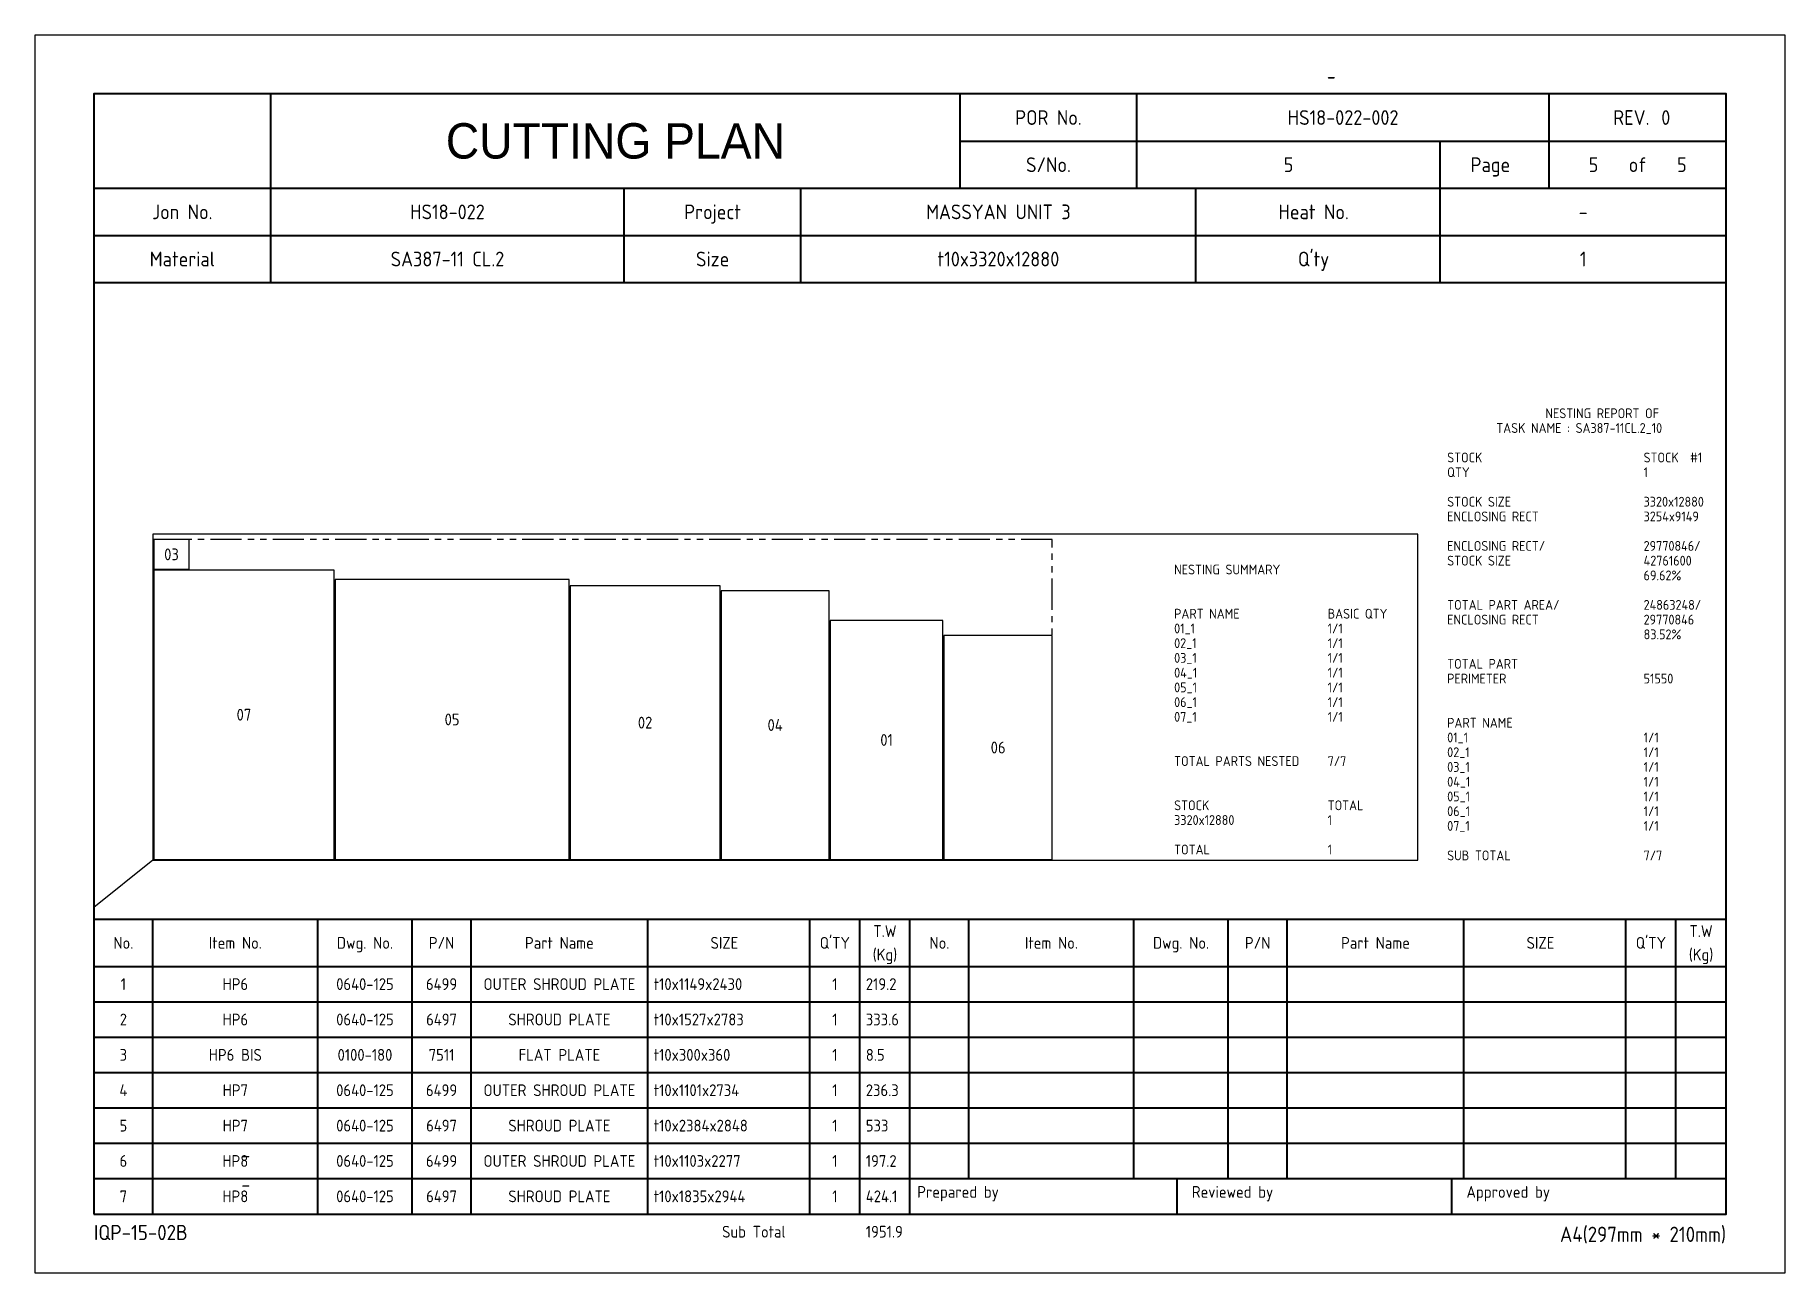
# Model space of a CAD drawing. Header units: millimetres. Extents: x -47360 to 661737, y -45870 to 354580.
# Drawn here: x 150000 to 167820, y 60000 to 72600 of the extents above; entities that cross this region are included whole.
import ezdxf
from ezdxf.enums import TextEntityAlignment as Align

# ---------------------------------------------------------------- set-up
doc = ezdxf.new("R2010")
doc.units = ezdxf.units.MM
doc.header["$LTSCALE"] = 10
doc.linetypes.add('PHANTOM', pattern=[63.5, 31.75, -6.35, 6.35, -6.35, 6.35, -6.35])
for name, color, linetype in [('$ENCL_RECT_RESERVED_LAYER$', 4, 'PHANTOM'), ('01_1  010x2430x1149', 7, 'Continuous'), ('02_1  010x2783x1527', 7, 'Continuous'), ('03_1  010x360x300', 7, 'Continuous'), ('04_1  010x2734x1101', 7, 'Continuous'), ('05_1  010x2848x2384', 7, 'Continuous'), ('06_1  010x2277x1103', 7, 'Continuous'), ('07_1  010x2944x1835', 7, 'Continuous'), ('PART-LABEL', 6, 'Continuous'), ('STOCK', 3, 'Continuous'), ('SUMMARY', 4, 'Continuous'), ('T', 2, 'Continuous')]:
    doc.layers.add(name, color=color, linetype=linetype)
doc.layers.add('PAGE', color=9, linetype='Continuous', plot=False)
doc.layers.add('TITLE', color=15, linetype='Continuous', lineweight=40)
doc.styles.get("Standard").update_dxf_attribs({"font": 'isocp2.shx', "bigfont": 'whgtxt.shx'})

msp = doc.modelspace()

# ---------------------------------------------------------------- texts
at = {"layer": 'PART-LABEL'}
for s, p in [('03', (151390, 67314)), ('07', (152127.5, 65682)), ('05', (154247, 65634)), ('02', (156212.5, 65601.5)), ('04', (157536.5, 65577)), ('01', (158671.5, 65425)), ('06', (159807.5, 65348.5))]:
    msp.add_text(s, height=120, dxfattribs=at).set_placement(p, align=Align.MIDDLE_CENTER)
at = {"layer": 'SUMMARY'}
for s, p in [('NESTING REPORT OF', (165380, 68700)), ('TASK NAME : SA387-11CL.2_10', (164880, 68550)), ('STOCK ', (164380, 68250)), ('STOCK  #1', (166380, 68250)), ('QTY', (164380, 68100)), ('1', (166380, 68100)), ('STOCK SIZE', (164380, 67800)), ('3320x12880', (166380, 67800)), ('ENCLOSING RECT', (164380, 67650)), ('3254x9149', (166380, 67650)), ('ENCLOSING RECT/', (164380, 67350)), ('29770846/', (166380, 67350)), ('NESTING SUMMARY', (161599.61, 67110)), ('STOCK SIZE', (164380, 67200)), ('42761600', (166380, 67200)), ('69.62%', (166380, 67050)), ('TOTAL PART AREA/', (164380, 66750)), ('24863248/', (166380, 66750)), ('PART NAME', (161599.61, 66660)), ('BASIC QTY', (163162.8, 66660)), ('ENCLOSING RECT', (164380, 66600)), ('29770846', (166380, 66600)), ('01_1', (161599.61, 66510)), ('1/1', (163162.8, 66510)), ('83.52%', (166380, 66450)), ('02_1', (161599.61, 66360)), ('03_1', (161599.61, 66210)), ('1/1', (163162.8, 66360)), ('1/1', (163162.8, 66210)), ('04_1', (161599.61, 66060)), ('1/1', (163162.8, 66060)), ('TOTAL PART', (164380, 66150)), ('05_1', (161599.61, 65910)), ('1/1', (163162.8, 65910)), ('PERIMETER', (164380, 66000)), ('51550', (166380, 66000)), ('06_1', (161599.61, 65760)), ('1/1', (163162.8, 65760)), ('07_1', (161599.61, 65610)), ('1/1', (163162.8, 65610)), ('PART NAME', (164380, 65550)), ('01_1', (164380, 65400)), ('1/1', (166380, 65400)), ('TOTAL PARTS NESTED', (161599.61, 65160)), ('7/7', (163162.8, 65160)), ('02_1', (164380, 65250)), ('1/1', (166380, 65250)), ('03_1', (164380, 65100)), ('04_1', (164380, 64950)), ('1/1', (166380, 65100)), ('1/1', (166380, 64950)), ('05_1', (164380, 64800)), ('1/1', (166380, 64800)), ('STOCK', (161599.61, 64710)), ('TOTAL', (163162.8, 64710)), ('06_1', (164380, 64650)), ('1/1', (166380, 64650)), ('3320x12880', (161599.61, 64560)), ('1', (163162.8, 64560)), ('07_1', (164380, 64500)), ('1/1', (166380, 64500)), ('TOTAL', (161599.61, 64260)), ('1', (163162.8, 64260)), ('SUB TOTAL', (164380, 64200)), ('7/7', (166380, 64200))]:
    msp.add_text(s, height=100, dxfattribs=at).set_placement(p)
at = {"layer": 'T'}
for s, p in [('1', (150900, 62880)), ('HP6', (152040, 62880)), ('0640-125', (153360, 62880)), ('6499', (154140, 62880)), ('OUTER SHROUD PLATE', (155340, 62880)), ('1', (158145, 62880)), ('2', (150900, 62520)), ('HP6', (152040, 62520)), ('0640-125', (153360, 62520)), ('6497', (154140, 62520)), ('SHROUD PLATE', (155340, 62520)), ('1', (158145, 62520)), ('3', (150900, 62160)), ('HP6 BIS', (152040, 62160)), ('0100-180', (153360, 62160)), ('7511', (154140, 62160)), ('FLAT PLATE', (155340, 62160)), ('1', (158145, 62160)), ('4', (150900, 61800)), ('HP7', (152040, 61800)), ('0640-125', (153360, 61800)), ('6499', (154140, 61800)), ('OUTER SHROUD PLATE', (155340, 61800)), ('1', (158145, 61800)), ('5', (150900, 61440)), ('HP7', (152040, 61440)), ('0640-125', (153360, 61440)), ('6497', (154140, 61440)), ('SHROUD PLATE', (155340, 61440)), ('1', (158145, 61440)), ('6', (150900, 61080)), ('HP8', (152040, 61080)), ('0640-125', (153360, 61080)), ('6499', (154140, 61080)), ('OUTER SHROUD PLATE', (155340, 61080)), ('1', (158145, 61080)), ('7', (150900, 60720)), ('HP8', (152040, 60720)), ('0640-125', (153360, 60720)), ('6497', (154140, 60720)), ('SHROUD PLATE', (155340, 60720)), ('1', (158145, 60720)), ('Sub Total', (157320, 60360))]:
    msp.add_text(s, height=120, dxfattribs=at).set_placement(p, align=Align.CENTER)
for s, p in [('t10x1149x2430', (156300, 62880)), ('219.2', (158460, 62880)), ('t10x1527x2783', (156300, 62520)), ('333.6', (158460, 62520)), ('t10x300x360', (156300, 62160)), ('8.5', (158460, 62160)), ('t10x1101x2734', (156300, 61800)), ('236.3', (158460, 61800)), ('t10x2384x2848', (156300, 61440)), ('533', (158460, 61440)), ('t10x1103x2277', (156300, 61080)), ('197.2', (158460, 61080)), ('t10x1835x2944', (156300, 60720)), ('424.1', (158460, 60720)), ('1951.9', (158460, 60360))]:
    msp.add_text(s, height=120, dxfattribs=at).set_placement(p)

# ---------------------------------------------------------------- blocks, each defined once
blk = doc.blocks.new('CP00')
at = {"layer": 'PAGE'}
blk.add_line((20, 70), (10, 62), dxfattribs=at)
blk.add_lwpolyline([(0, 0), (297, 0), (297, 210), (0, 210)], close=True, dxfattribs=at)
at = {"layer": 'TITLE'}
for p, q in [((40, 184), (40, 200)), ((157, 184), (157, 200)), ((10, 184), (287, 184)), ((10, 168), (287, 168)), ((10, 60), (287, 60)), ((148.5, 16), (287, 16))]:
    blk.add_line(p, q, dxfattribs=at)
at = {"layer": 'TITLE', "color": 8}
for p, q in [((187, 184), (187, 200)), ((257, 184), (257, 192)), ((40, 168), (40, 184)), ((130, 168), (130, 184)), ((238.5, 168), (238.5, 184)), ((10, 176), (287, 176)), ((20, 10), (20, 60)), ((48, 10), (48, 60)), ((64, 10), (64, 60)), ((74, 10), (74, 60)), ((104, 10), (104, 60)), ((131.5, 10), (131.5, 60)), ((140, 10), (140, 60)), ((158.5, 16), (158.5, 60)), ((186.5, 16), (186.5, 60)), ((202.5, 16), (202.5, 60)), ((212.5, 16), (212.5, 60)), ((242.5, 16), (242.5, 60)), ((270, 16), (270, 60)), ((278.5, 16), (278.5, 60)), ((10, 52), (287, 52)), ((10, 46), (287, 46)), ((10, 40), (287, 40)), ((10, 34), (287, 34)), ((10, 28), (287, 28)), ((10, 22), (287, 22)), ((10, 16), (148.5, 16)), ((193.8, 16), (193.8, 10)), ((240.4, 16), (240.4, 10))]:
    blk.add_line(p, q, dxfattribs=at)
at = {"layer": 'TITLE', "color": 9}
for p, q in [((257, 192), (257, 200)), ((157, 192), (287, 192)), ((238.5, 184), (238.5, 192)), ((100, 168), (100, 184)), ((197, 168), (197, 184)), ((148.5, 10), (148.5, 60))]:
    blk.add_line(p, q, dxfattribs=at)
at = {"layer": 'TITLE', "color": 15}
blk.add_lwpolyline([(10, 10), (287, 10), (287, 200), (10, 200)], close=True, dxfattribs=at)
at = {"layer": 'PAGE', "color": 2}
blk.add_attdef('ATT_NESTINGPLANNO', text='', height=2.5, dxfattribs=at).set_placement((220, 203), align=Align.MIDDLE_CENTER)
for tag, p in [('ATT_OWNERITEMNO', (35, 7.09)), ('ATT_PARTNAME', (35, 2.09))]:
    blk.add_attdef(tag, text='', height=2.5, dxfattribs=at).set_placement(p, align=Align.MIDDLE_LEFT)
at = {"layer": 'TITLE', "color": 2}
for s, height, p in [('POR No.', 2.5, (172, 196)), ('S/No.', 2.5, (172, 188)), ('Page', 2.5, (247, 188)), ('of', 2.5, (272, 188)), ('Jon No.', 2.5, (25, 180)), ('Project', 2.5, (115, 180)), ('Heat No.', 2.5, (217, 180)), ('-', 2.5, (262.75, 180)), ('Material', 2.5, (25, 172)), ('Size', 2.5, (115, 172)), ("Q'ty", 2.5, (217, 172)), ('No.', 2, (15, 56)), ('Item No.', 2, (34, 56)), ('Dwg. No.', 2, (56, 56)), ('P/N', 2, (69, 56)), ('Part Name', 2, (89, 56)), ('SIZE', 2, (117, 56)), ("Q'TY", 2, (135.75, 56)), ('T.W', 2, (144.25, 58)), ('No.', 2, (153.5, 56)), ('Item No.', 2, (172.5, 56)), ('Dwg. No.', 2, (194.5, 56)), ('P/N', 2, (207.5, 56)), ('Part Name', 2, (227.5, 56)), ('SIZE', 2, (255.5, 56)), ("Q'TY", 2, (274.25, 56)), ('T.W', 2, (282.75, 58)), ('(Kg)', 2, (144.25, 54)), ('(Kg)', 2, (282.75, 54))]:
    blk.add_text(s, height=height, dxfattribs=at).set_placement(p, align=Align.MIDDLE_CENTER)
blk.add_text('REV.', height=2.5, dxfattribs=at).set_placement((274, 196), align=Align.MIDDLE_RIGHT)
blk.add_text('0', height=2.5, dxfattribs=at).set_placement((276, 196), align=Align.MIDDLE_LEFT)
for s, height, p in [('Prepared by', 2, (149.73, 12.75)), ('Reviewed by', 2, (196.33, 12.75)), ('Approved by', 2, (242.93, 12.75)), ('IQP-15-02B', 2.594, (10, 5.57))]:
    blk.add_text(s, height=height, dxfattribs=at).set_placement(p)
blk.add_text('A4(297mm * 210mm)', height=2.5936, dxfattribs=at).set_placement((287, 5.26), align=Align.RIGHT)
at = {"layer": 'TITLE', "color": 3, "insert": (98.5, 192), "char_height": 6, "width": 59.896, "attachment_point": 5}
blk.add_mtext('{\\fHYHeadLine-Medium|b0|i0|c129|p18;CUTTING PLAN}', dxfattribs=at)
at = {"layer": 'TITLE', "color": 2}
for tag, height, p in [('ATT_PORNO', 2.5, (222, 196)), ('ATT_CUTTINGPLANNO', 2.5, (212.75, 188)), ('ATT_PAGENO', 2.5, (264.5, 188)), ('ATT_PAGESUBTOTAL', 2.5, (279.5, 188)), ('ATT_WONO', 2.5, (70, 180)), ('ATT_PROJECT', 2.5, (163.5, 180)), ('ATT_PORWEIGHT', 2, (278.5, 89)), ('ATT_NETWEIGHT', 2, (278.5, 83)), ('ATT_SAVEWEIGHT', 2, (278.5, 77)), ('ATT_SCRAPWEIGHT', 2, (278.5, 71)), ('ATT_CUTTING', 2, (278.5, 65))]:
    blk.add_attdef(tag, text='', height=height, dxfattribs=at).set_placement(p, align=Align.MIDDLE_CENTER)
at = {"layer": 'TITLE', "color": 3}
for tag, p in [('ATT_MATERIAL', (70, 172)), ('ATT_SIZE', (163.5, 172)), ('ATT_QTY', (262.75, 172))]:
    blk.add_attdef(tag, text='', height=2.5, dxfattribs=at).set_placement(p, align=Align.MIDDLE_CENTER)

# ---------------------------------------------------------------- linework, layer by layer
at = {"layer": '$ENCL_RECT_RESERVED_LAYER$'}
msp.add_lwpolyline([(151210, 64210), (160359, 64210), (160359, 67464), (151210, 67464)], close=True, dxfattribs=at)
at = {"layer": '01_1  010x2430x1149'}
for p, q in [((159246, 66640), (158097, 66640)), ((158097, 66640), (158097, 64210)), ((159246, 64210), (159246, 66640)), ((158097, 64210), (159246, 64210))]:
    msp.add_line(p, q, dxfattribs=at)
at = {"layer": '02_1  010x2783x1527'}
for p, q in [((156976, 66993), (155449, 66993)), ((155449, 66993), (155449, 64210)), ((156976, 64210), (156976, 66993)), ((155449, 64210), (156976, 64210))]:
    msp.add_line(p, q, dxfattribs=at)
at = {"layer": '03_1  010x360x300'}
for p, q in [((151570, 67464), (151210, 67464)), ((151210, 67464), (151210, 67164)), ((151570, 67164), (151570, 67464)), ((151210, 67164), (151570, 67164))]:
    msp.add_line(p, q, dxfattribs=at)
at = {"layer": '04_1  010x2734x1101'}
for p, q in [((158087, 66944), (156986, 66944)), ((156986, 66944), (156986, 64210)), ((158087, 64210), (158087, 66944)), ((156986, 64210), (158087, 64210))]:
    msp.add_line(p, q, dxfattribs=at)
at = {"layer": '05_1  010x2848x2384'}
for p, q in [((155439, 67058), (153055, 67058)), ((153055, 67058), (153055, 64210)), ((155439, 64210), (155439, 67058)), ((153055, 64210), (155439, 64210))]:
    msp.add_line(p, q, dxfattribs=at)
at = {"layer": '06_1  010x2277x1103'}
for p, q in [((160359, 66487), (159256, 66487)), ((159256, 66487), (159256, 64210)), ((160359, 64210), (160359, 66487)), ((159256, 64210), (160359, 64210))]:
    msp.add_line(p, q, dxfattribs=at)
at = {"layer": '07_1  010x2944x1835'}
for p, q in [((153045, 67154), (151210, 67154)), ((151210, 67154), (151210, 64210)), ((153045, 64210), (153045, 67154)), ((151210, 64210), (153045, 64210))]:
    msp.add_line(p, q, dxfattribs=at)
at = {"layer": 'STOCK'}
msp.add_lwpolyline([(151200, 64200), (164080, 64200), (164080, 67520), (151200, 67520)], close=True, dxfattribs=at)

# ---------------------------------------------------------------- block references
ref = msp.add_blockref('CP00', (150000, 60000), dxfattribs=dict(xscale=60, yscale=60, zscale=60))
ref.add_attrib('ATT_WONO', 'HS18-022', dxfattribs={"layer": 'TITLE', "color": 2, "height": 150}).set_placement((154200, 70800), align=Align.MIDDLE_CENTER)
ref.add_attrib('ATT_PROJECT', 'MASSYAN UNIT 3', dxfattribs={"layer": 'TITLE', "color": 2, "height": 150}).set_placement((159810, 70800), align=Align.MIDDLE_CENTER)
ref.add_attrib('ATT_PORNO', 'HS18-022-002', dxfattribs={"layer": 'TITLE', "color": 2, "height": 150}).set_placement((163320, 71760), align=Align.MIDDLE_CENTER)
ref.add_attrib('ATT_OWNERITEMNO', '-', dxfattribs={"layer": 'PAGE', "color": 2, "height": 150}).set_placement((152100, 61200), align=Align.MIDDLE_LEFT)
ref.add_attrib('ATT_PARTNAME', '-', dxfattribs={"layer": 'PAGE', "color": 2, "height": 150}).set_placement((152100, 60900), align=Align.MIDDLE_LEFT)
ref.add_attrib('ATT_MATERIAL', 'SA387-11 CL.2', dxfattribs={"layer": 'TITLE', "color": 3, "height": 150}).set_placement((154200, 70320), align=Align.MIDDLE_CENTER)
ref.add_attrib('ATT_SIZE', 't10x3320x12880', dxfattribs={"layer": 'TITLE', "color": 3, "height": 150}).set_placement((159810, 70320), align=Align.MIDDLE_CENTER)
ref.add_attrib('ATT_QTY', '1', dxfattribs={"layer": 'TITLE', "color": 3, "height": 150}).set_placement((165765, 70320), align=Align.MIDDLE_CENTER)
ref.add_attrib('ATT_NESTINGPLANNO', '-', dxfattribs={"layer": 'PAGE', "color": 2, "height": 150}).set_placement((163200, 72180), align=Align.MIDDLE_CENTER)
ref.add_attrib('ATT_CUTTINGPLANNO', '5', dxfattribs={"layer": 'TITLE', "color": 2, "height": 150}).set_placement((162765, 71280), align=Align.MIDDLE_CENTER)
ref.add_attrib('ATT_PAGENO', '5', dxfattribs={"layer": 'TITLE', "color": 2, "height": 150}).set_placement((165870, 71280), align=Align.MIDDLE_CENTER)
ref.add_attrib('ATT_PAGESUBTOTAL', '5', dxfattribs={"layer": 'TITLE', "color": 2, "height": 150}).set_placement((166770, 71280), align=Align.MIDDLE_CENTER)

msp.set_redraw_order([(e.dxf.handle, doc.entitydb.next_handle()) for e in msp.query("TEXT MTEXT ATTDEF DIMENSION ARC_DIMENSION")])  # texts and dimensions are drawn at this point

doc.saveas('drawing.dxf')
